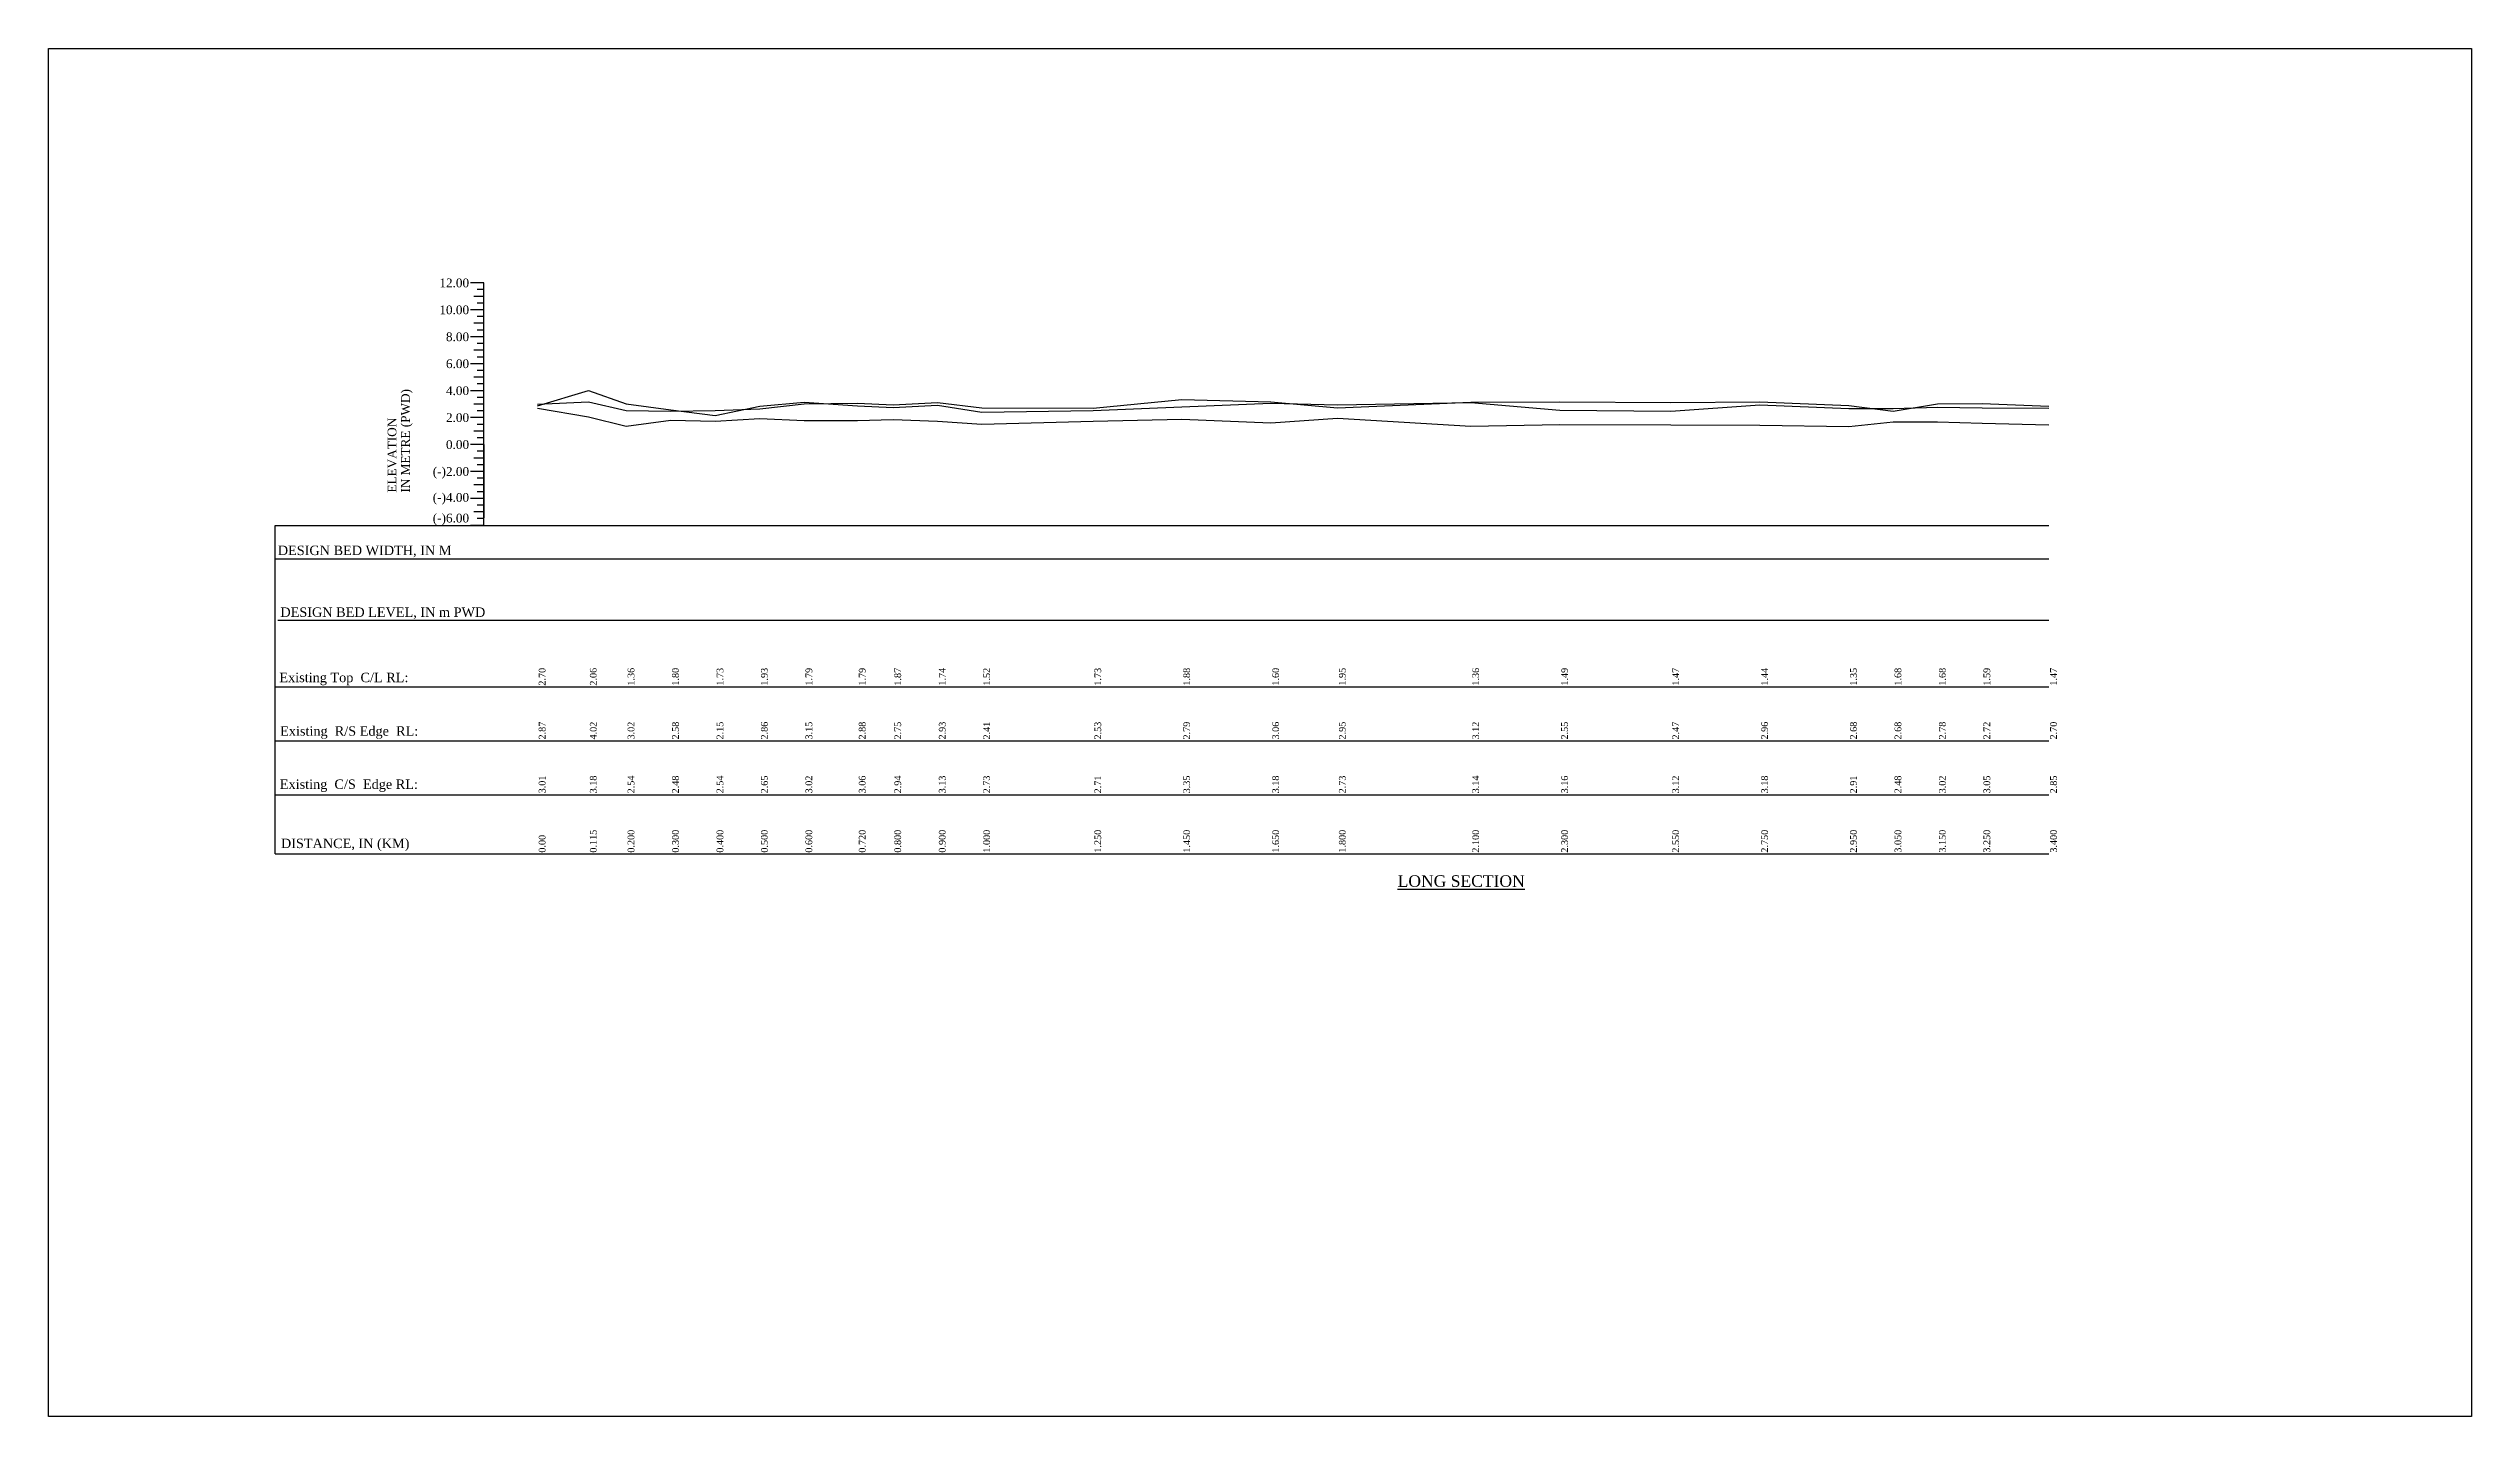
# Model space of a CAD drawing. Header units: metres. Extents: x -148477 to 168932, y -55673 to -2736.
# Drawn here: x 16137.6 to 16317.4, y -20128.5 to -20027 of the extents above; entities that cross this region are included whole.
import ezdxf
from ezdxf.enums import TextEntityAlignment as Align

# ---------------------------------------------------------------- set-up
doc = ezdxf.new("R2010")
doc.units = ezdxf.units.M
doc.styles.add('liza', font='times.ttf', dxfattribs={"height": 2})
doc.styles.get("Standard").update_dxf_attribs({"font": 'times.ttf'})

msp = doc.modelspace()

# ---------------------------------------------------------------- texts
at = {"color": 0, "lineweight": 30}
for s, p in [('12.00', (16168.7788, -20044.7002)), ('10.00', (16168.7788, -20046.7002)), ('8.00', (16168.7788, -20048.7002)), ('6.00', (16168.7788, -20050.7002)), ('4.00', (16168.7788, -20052.7002)), ('2.00', (16168.7788, -20054.7002)), ('0.00', (16168.7788, -20056.7002)), ('(-)2.00', (16168.7788, -20058.7002)), ('(-)4.00', (16168.7788, -20060.6252)), ('(-)6.00', (16168.7788, -20062.1596))]:
    msp.add_text(s, height=0.65, dxfattribs=at).set_placement(p, align=Align.RIGHT)
for s, p in [('IN METRE (PWD)', (16164.3788, -20059.9452)), ('ELEVATION', (16163.3788, -20059.9452))]:
    msp.add_text(s, height=0.65, rotation=90, dxfattribs=at).set_placement(p)
at = {"color": 0, "lineweight": 30, "char_height": 0.7, "attachment_point": 1}
for s, insert in [('DESIGN BED WIDTH, IN M', (16154.5766, -20063.8811)), ('DESIGN BED LEVEL, IN m PWD', (16154.7673, -20068.4695)), ('{\\C256;Existing Top  C/L RL:}', (16154.6966, -20073.318)), ('{\\C256;Existing  R/S Edge  RL:}', (16154.7515, -20077.293)), ('{\\C256;Existing  C/S  Edge RL:}', (16154.7286, -20081.2427)), ('DISTANCE, IN (KM)', (16154.807, -20085.6358))]:
    msp.add_mtext(s, dxfattribs=dict(at, insert=insert))
at = {"color": 6, "linetype": 'Continuous', "lineweight": -3, "ltscale": 0.5, "char_height": 0.5, "width": 2.15, "attachment_point": 1, "rotation": 90, "style": 'liza'}
for s, insert in [('2.70', (16173.9503, -20074.2752)), ('2.06', (16177.7453, -20074.2752)), ('1.36', (16180.5503, -20074.2752)), ('1.80', (16183.8503, -20074.2752)), ('1.73', (16187.1503, -20074.2752)), ('1.93', (16190.4503, -20074.2752)), ('1.79', (16193.7503, -20074.2752)), ('1.79', (16197.7103, -20074.2752)), ('1.87', (16200.3503, -20074.2752)), ('1.74', (16203.6503, -20074.2752)), ('1.52', (16206.9503, -20074.2752)), ('1.73', (16215.2003, -20074.2752)), ('1.88', (16221.8003, -20074.2752)), ('1.60', (16228.4003, -20074.2752)), ('1.95', (16233.3503, -20074.2752)), ('1.36', (16243.2503, -20074.2752)), ('1.49', (16249.8503, -20074.2752)), ('1.47', (16258.1003, -20074.2752)), ('1.44', (16264.7003, -20074.2752)), ('1.35', (16271.3003, -20074.2752)), ('1.68', (16274.6003, -20074.2752)), ('1.68', (16277.9003, -20074.2752)), ('1.59', (16281.2003, -20074.2752)), ('1.47', (16286.1503, -20074.2752)), ('2.87', (16173.9503, -20078.2752)), ('4.02', (16177.7453, -20078.2752)), ('3.02', (16180.5503, -20078.2752)), ('2.58', (16183.8503, -20078.2752)), ('2.15', (16187.1503, -20078.2752)), ('2.86', (16190.4503, -20078.2752)), ('3.15', (16193.7503, -20078.2752)), ('2.88', (16197.7103, -20078.2752)), ('2.75', (16200.3503, -20078.2752)), ('2.93', (16203.6503, -20078.2752)), ('2.41', (16206.9503, -20078.2752)), ('2.53', (16215.2003, -20078.2752)), ('2.79', (16221.8003, -20078.2752)), ('3.06', (16228.4003, -20078.2752)), ('2.95', (16233.3503, -20078.2752)), ('3.12', (16243.2503, -20078.2752)), ('2.55', (16249.8503, -20078.2752)), ('2.47', (16258.1003, -20078.2752)), ('2.96', (16264.7003, -20078.2752)), ('2.68', (16271.3003, -20078.2752)), ('2.68', (16274.6003, -20078.2752)), ('2.78', (16277.9003, -20078.2752)), ('2.72', (16281.2003, -20078.2752)), ('2.70', (16286.1503, -20078.2752)), ('3.01', (16173.9503, -20082.2752)), ('3.18', (16177.7453, -20082.2752)), ('2.54', (16180.5503, -20082.2752)), ('2.48', (16183.8503, -20082.2752)), ('2.54', (16187.1503, -20082.2752)), ('2.65', (16190.4503, -20082.2752)), ('3.02', (16193.7503, -20082.2752)), ('3.06', (16197.7103, -20082.2752)), ('2.94', (16200.3503, -20082.2752)), ('3.13', (16203.6503, -20082.2752)), ('2.73', (16206.9503, -20082.2752)), ('2.71', (16215.2003, -20082.2752)), ('3.35', (16221.8003, -20082.2752)), ('3.18', (16228.4003, -20082.2752)), ('2.73', (16233.3503, -20082.2752)), ('3.14', (16243.2503, -20082.2752)), ('3.16', (16249.8503, -20082.2752)), ('3.12', (16258.1003, -20082.2752)), ('3.18', (16264.7003, -20082.2752)), ('2.91', (16271.3003, -20082.2752)), ('2.48', (16274.6003, -20082.2752)), ('3.02', (16277.9003, -20082.2752)), ('3.05', (16281.2003, -20082.2752)), ('2.85', (16286.1503, -20082.2752)), ('0.00', (16173.9503, -20086.6752)), ('0.115', (16177.7453, -20086.6752)), ('0.200', (16180.5503, -20086.6752)), ('0.300', (16183.8503, -20086.6752)), ('0.400', (16187.1503, -20086.6752)), ('0.500', (16190.4503, -20086.6752)), ('0.600', (16193.7503, -20086.6752)), ('0.720', (16197.7103, -20086.6752)), ('0.800', (16200.3503, -20086.6752)), ('0.900', (16203.6503, -20086.6752)), ('1.000', (16206.9503, -20086.6752)), ('1.250', (16215.2003, -20086.6752)), ('1.450', (16221.8003, -20086.6752)), ('1.650', (16228.4003, -20086.6752)), ('1.800', (16233.3503, -20086.6752)), ('2.100', (16243.2503, -20086.6752)), ('2.300', (16249.8503, -20086.6752)), ('2.550', (16258.1003, -20086.6752)), ('2.750', (16264.7003, -20086.6752)), ('2.950', (16271.3003, -20086.6752)), ('3.050', (16274.6003, -20086.6752)), ('3.150', (16277.9003, -20086.6752)), ('3.250', (16281.2003, -20086.6752)), ('3.400', (16286.1503, -20086.6752))]:
    msp.add_mtext(s, dxfattribs=dict(at, insert=insert))
at = {"color": 0, "linetype": 'ByBlock', "lineweight": 30, "insert": (16237.71, -20088.3532), "char_height": 0.861585, "width": 43.932388, "attachment_point": 1}
msp.add_mtext('\\pi-861.6,l861.6,t3.705e+004;{\\LLONG SECTION }', dxfattribs=at)

# ---------------------------------------------------------------- linework, layer by layer
at = {"color": 0, "lineweight": 30}
for p, q in [((16169.8788, -20044.3752), (16168.8788, -20044.3752)), ((16169.8788, -20062.3752), (16169.8788, -20044.3752)), ((16169.8788, -20045.3752), (16169.1288, -20045.3752)), ((16169.8788, -20044.8752), (16169.3788, -20044.8752)), ((16169.8788, -20045.8752), (16169.3788, -20045.8752)), ((16169.8788, -20046.3752), (16168.8788, -20046.3752)), ((16169.8788, -20046.3752), (16168.8788, -20046.3752)), ((16169.8788, -20046.3752), (16168.8788, -20046.3752)), ((16169.8788, -20047.3752), (16169.1288, -20047.3752)), ((16169.8788, -20046.8752), (16169.3788, -20046.8752)), ((16169.8788, -20047.8752), (16169.3788, -20047.8752)), ((16169.8788, -20048.3752), (16168.8788, -20048.3752)), ((16169.8788, -20048.3752), (16168.8788, -20048.3752)), ((16169.8788, -20049.3752), (16169.1288, -20049.3752)), ((16169.8788, -20049.3752), (16169.1288, -20049.3752)), ((16169.8788, -20048.8752), (16169.3788, -20048.8752)), ((16169.8788, -20048.8752), (16169.3788, -20048.8752)), ((16169.8788, -20050.3752), (16168.8788, -20050.3752)), ((16169.8788, -20051.3752), (16169.1288, -20051.3752)), ((16169.8788, -20049.8752), (16169.3788, -20049.8752)), ((16169.8788, -20050.8752), (16169.3788, -20050.8752)), ((16169.8788, -20052.3752), (16168.8788, -20052.3752)), ((16169.8788, -20051.8752), (16169.3788, -20051.8752)), ((16169.8788, -20052.8752), (16169.3788, -20052.8752)), ((16169.8788, -20054.3752), (16168.8788, -20054.3752)), ((16169.8788, -20053.3752), (16169.1288, -20053.3752)), ((16169.8788, -20053.8752), (16169.3788, -20053.8752)), ((16169.8788, -20054.8752), (16169.3788, -20054.8752)), ((16169.8788, -20056.3752), (16168.8788, -20056.3752)), ((16169.8788, -20055.3752), (16169.1288, -20055.3752)), ((16169.8788, -20055.8752), (16169.3788, -20055.8752)), ((16169.8788, -20056.8752), (16169.3788, -20056.8752)), ((16169.8788, -20058.3752), (16168.8788, -20058.3752)), ((16169.8788, -20057.3752), (16169.1288, -20057.3752)), ((16169.8788, -20057.8752), (16169.3788, -20057.8752)), ((16169.8788, -20060.3752), (16168.8788, -20060.3752)), ((16169.8788, -20059.3752), (16169.1288, -20059.3752)), ((16169.8788, -20058.8752), (16169.3788, -20058.8752)), ((16169.8788, -20059.8752), (16169.3788, -20059.8752)), ((16169.8788, -20061.3752), (16169.1288, -20061.3752)), ((16169.8788, -20060.8752), (16169.3788, -20060.8752)), ((16169.8788, -20061.8752), (16169.3788, -20061.8752)), ((16154.3788, -20062.3752), (16286.0503, -20062.3752)), ((16169.8788, -20062.3752), (16168.8788, -20062.3752)), ((16154.3788, -20064.8698), (16286.0503, -20064.8698)), ((16154.5731, -20069.4224), (16286.0503, -20069.4224)), ((16154.3788, -20086.7752), (16286.0503, -20086.7752))]:
    msp.add_line(p, q, dxfattribs=at)
at = {"lineweight": 30}
for p, q in [((16169.8788, -20056.3752), (16169.8788, -20061.8052)), ((16154.3788, -20086.7752), (16154.3788, -20062.3752))]:
    msp.add_line(p, q, dxfattribs=at)
at = {"color": 0, "linetype": 'Continuous', "lineweight": -3, "ltscale": 0.5}
for p, q in [((16154.3788, -20074.3752), (16286.0503, -20074.3752)), ((16154.3788, -20078.3752), (16286.0503, -20078.3752)), ((16154.3788, -20082.3752), (16286.0503, -20082.3752))]:
    msp.add_line(p, q, dxfattribs=at)
at = {"color": 6, "linetype": 'Continuous', "lineweight": -3, "ltscale": 0.5}
msp.add_lwpolyline([(16137.5512, -20026.9667), (16317.4343, -20026.9667), (16317.4343, -20128.5429), (16137.5512, -20128.5429)], close=True, dxfattribs=at)
at = {"color": 0, "lineweight": 30}
msp.add_lwpolyline([(16164.8788, -20060.0752, 0, 0, 0), (16164.8788, -20052.3285, 0.2767, 0, 0), (16164.8788, -20051.7752, 0, 0, 0)], format="xyseb", dxfattribs=at)
at = {"color": 6, "linetype": 'Continuous', "lineweight": -3, "ltscale": 0.5}
msp.add_lwpolyline([(16173.8503, -20053.5052), (16177.6453, -20052.3552), (16180.4503, -20053.3552), (16183.7503, -20053.7952), (16187.0503, -20054.2252), (16190.3503, -20053.5152), (16193.6503, -20053.2252), (16197.6103, -20053.4952), (16200.2503, -20053.6252), (16203.5503, -20053.4452), (16206.8503, -20053.9652), (16215.1003, -20053.8452), (16221.7003, -20053.5852), (16228.3003, -20053.3152), (16233.2503, -20053.4252), (16243.1503, -20053.2552), (16249.7503, -20053.8252), (16258.0003, -20053.9052), (16264.6003, -20053.4152), (16271.2003, -20053.6952), (16274.5003, -20053.6952), (16277.8003, -20053.5952), (16281.1003, -20053.6552), (16286.0503, -20053.6752)], dxfattribs=at)
at = {"color": 1, "linetype": 'Continuous', "lineweight": -3, "ltscale": 0.5}
msp.add_lwpolyline([(16173.8503, -20053.3652), (16177.6453, -20053.1952), (16180.4503, -20053.8352), (16183.7503, -20053.8952), (16187.0503, -20053.8352), (16190.3503, -20053.7252), (16193.6503, -20053.3552), (16197.6103, -20053.3152), (16200.2503, -20053.4352), (16203.5503, -20053.2452), (16206.8503, -20053.6452), (16215.1003, -20053.6652), (16221.7003, -20053.0252), (16228.3003, -20053.1952), (16233.2503, -20053.6452), (16243.1503, -20053.2352), (16249.7503, -20053.2152), (16258.0003, -20053.2552), (16264.6003, -20053.1952), (16271.2003, -20053.4652), (16274.5003, -20053.8952), (16277.8003, -20053.3552), (16281.1003, -20053.3252), (16286.0503, -20053.5252)], dxfattribs=at)
at = {"color": 3, "linetype": 'Continuous', "lineweight": -3, "ltscale": 0.5}
msp.add_lwpolyline([(16173.8503, -20053.6752), (16177.6453, -20054.3152), (16180.4503, -20055.0152), (16183.7503, -20054.5752), (16187.0503, -20054.6452), (16190.3503, -20054.4452), (16193.6503, -20054.5852), (16197.6103, -20054.5852), (16200.2503, -20054.5052), (16203.5503, -20054.6352), (16206.8503, -20054.8552), (16215.1003, -20054.6452), (16221.7003, -20054.4952), (16228.3003, -20054.7752), (16233.2503, -20054.4252), (16243.1503, -20055.0152), (16249.7503, -20054.8852), (16258.0003, -20054.9052), (16264.6003, -20054.9352), (16271.2003, -20055.0252), (16274.5003, -20054.6952), (16277.8003, -20054.6952), (16281.1003, -20054.7852), (16286.0503, -20054.9052)], dxfattribs=at)

msp.set_redraw_order([(e.dxf.handle, doc.entitydb.next_handle()) for e in msp.query("TEXT MTEXT ATTDEF DIMENSION ARC_DIMENSION")])  # texts and dimensions are drawn at this point

doc.saveas('drawing.dxf')
